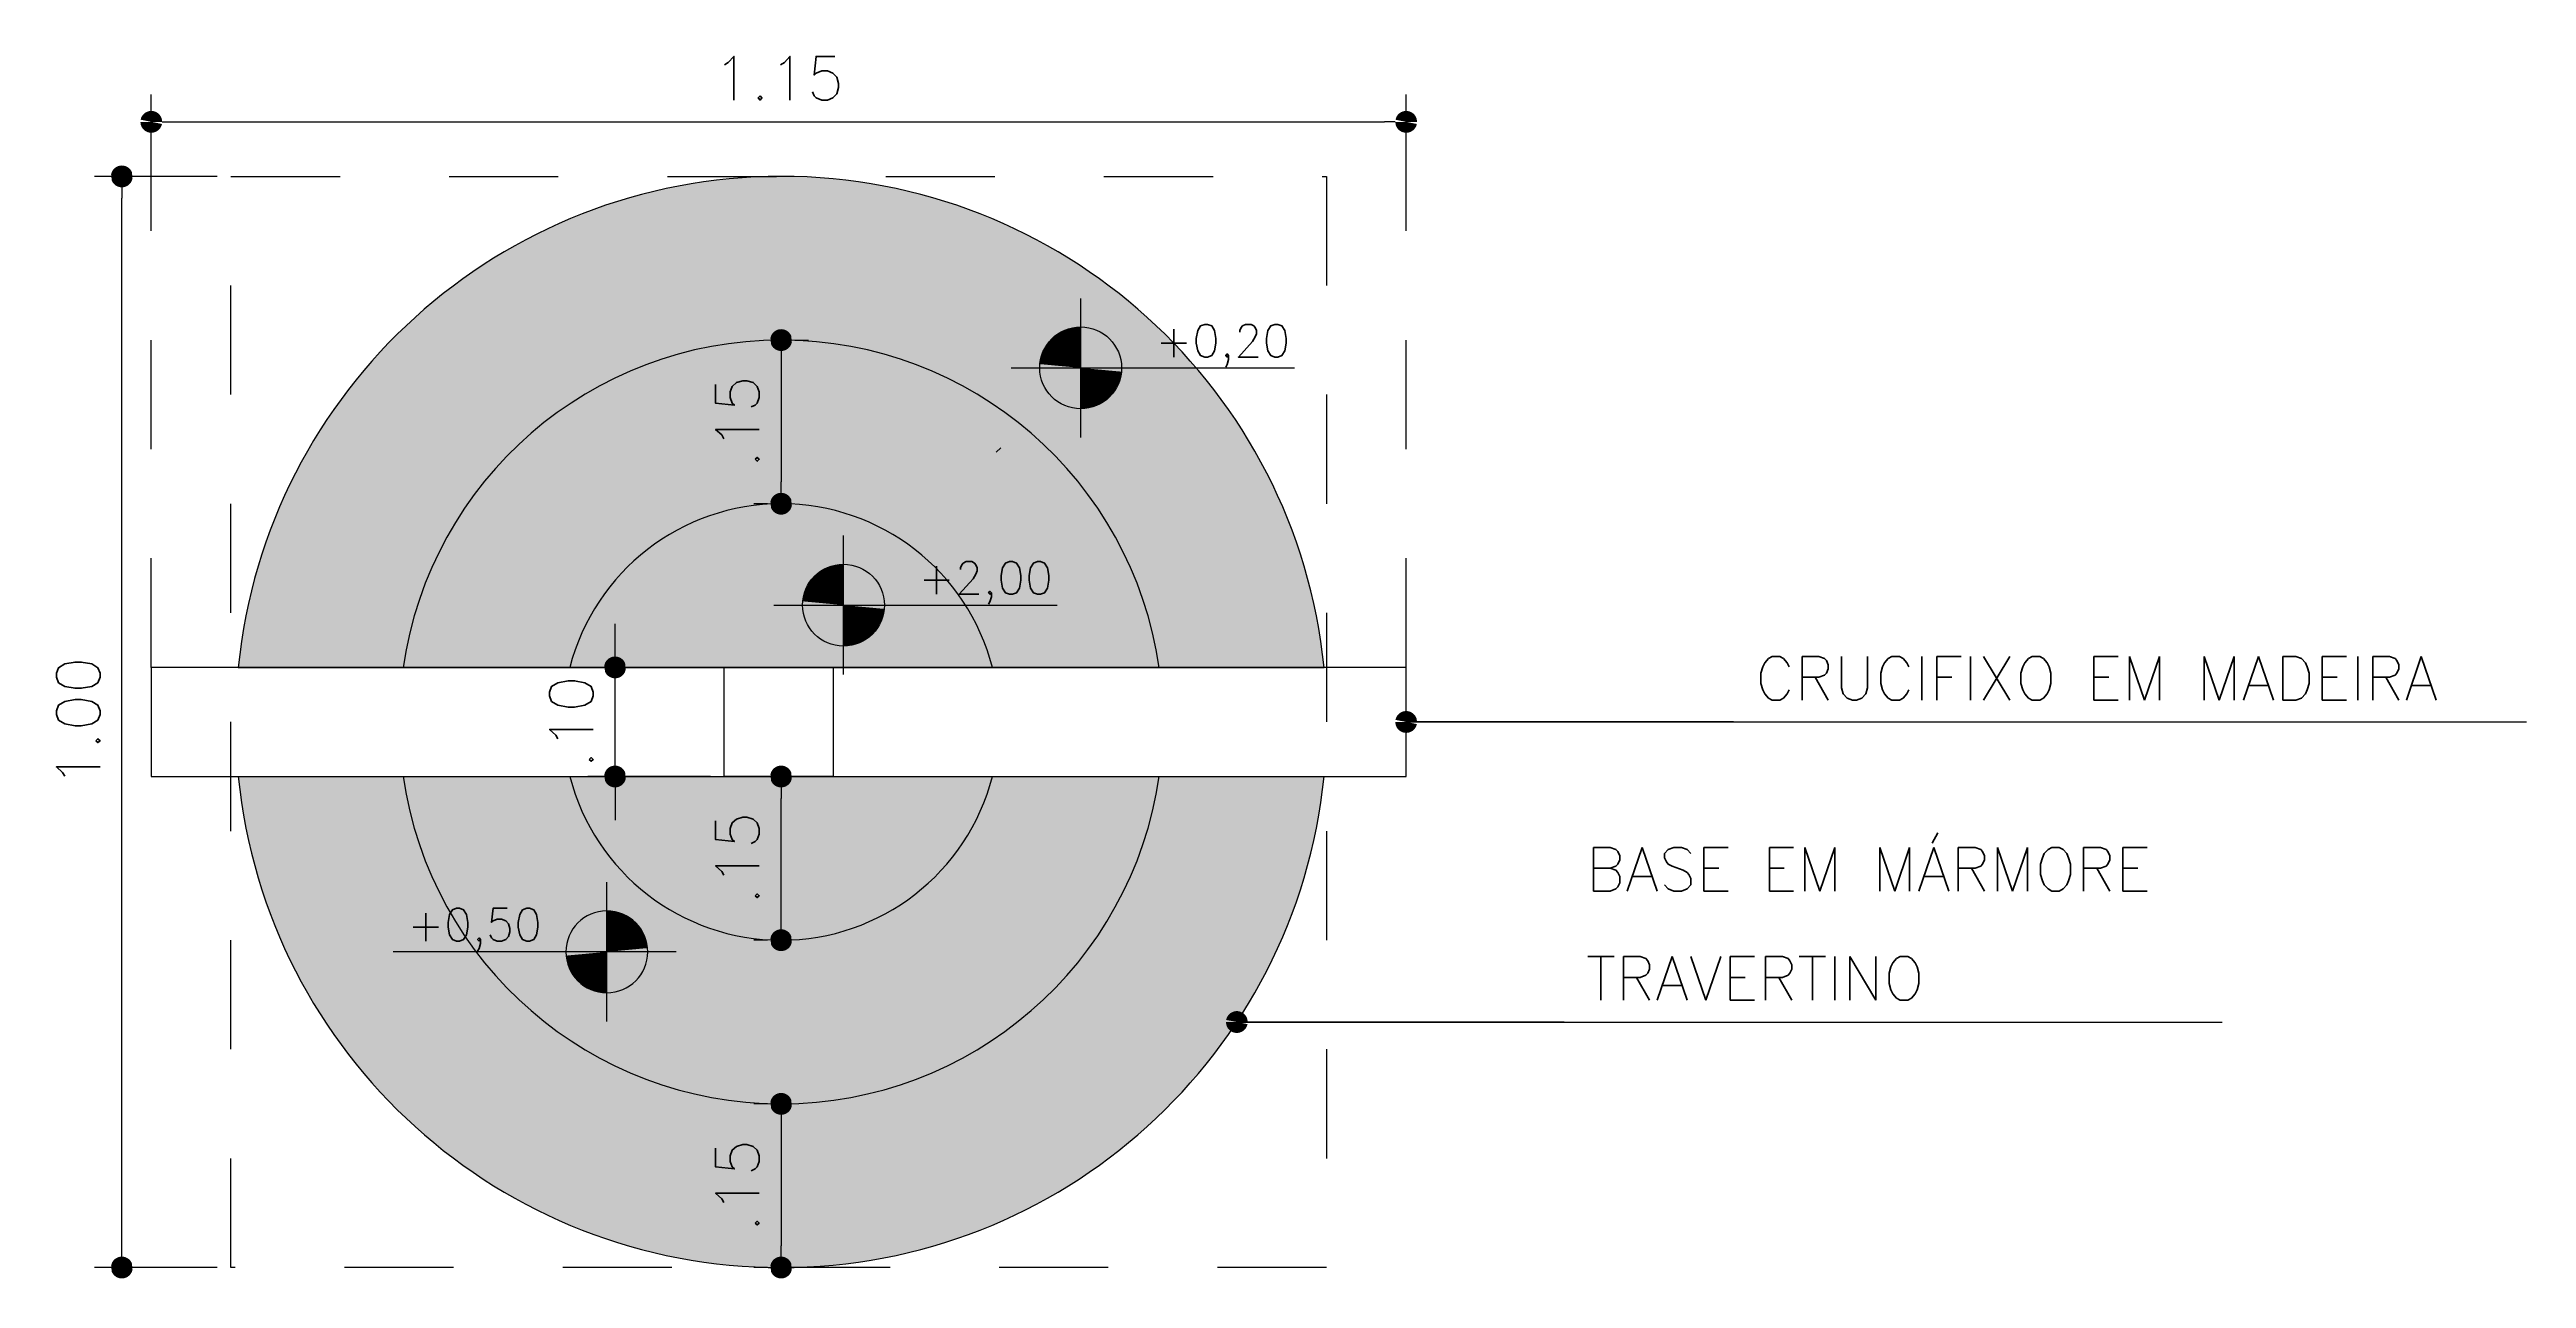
# Model space of a CAD drawing. Extents: x 387222 to 388513, y 9633222 to 9634061.
# Drawn here: x 387691.271 to 387693.541, y 9633411.661 to 9633412.788 of the extents above; entities that cross this region are included whole.
import ezdxf
from ezdxf.enums import TextEntityAlignment as Align

# ---------------------------------------------------------------- set-up
doc = ezdxf.new("R2010")
doc.units = 0
doc.header["$LTSCALE"] = 0.049213
doc.header["$PDSIZE"] = -2.5
doc.linetypes.add('ACAD_PROJEÇÃO', pattern=[0.2, 0.1, -0.1])
doc.layers.get('Defpoints').update_dxf_attribs({"color": 8})
for name, color, linetype in [('AI-Cotas', 12, 'Continuous'), ('AI-Pen 01', 1, 'Continuous'), ('HACHURA', 253, 'Continuous'), ('P2', 2, 'Continuous'), ('PROJEÇÃO', 8, 'ACAD_PROJEÇÃO')]:
    doc.layers.add(name, color=color, linetype=linetype)
doc.styles.add('RS', font='ROMANS.SHX', dxfattribs={"width": 1.1})
doc.styles.add('RS20', font='romans.shx', dxfattribs={"height": 0.04})
doc.dimstyles.new('Cota 20', dxfattribs={"dimscale": 0.02, "dimtxt": 0.04, "dimasz": 1, "dimexe": 1.25, "dimexo": 0.625, "dimgap": 1, "dimtad": 1, "dimzin": 4, "dimdsep": 46, "dimtxsty": 'RS20', "dimblk": 'DOT', "dimcen": 0.1, "dimclrt": 2, "dimadec": 0, "dimazin": 0, "dimtfac": 1, "dimtix": 1, "dimtmove": 0, "dimatfit": 3, "dimldrblk": 'DOT', "dimfxl": 1, "dimarcsym": 0})
pattern_1 = [(50, (0, 0), (0.0364369337992, -0.00318781710778), [0.00381, -0.04191]), (355, (0, 0), (-0.007048684285, 0.0382113690478), [0.003048, -0.033528116834]), (100.4514447, (0.003036, -0.000266), (0.02938824941807, 0.03502355038244), [0.00323800176, -0.03561804892]), (46.1842, (0, 0.01016), (0.05421580817843, -0.00840846558655), [0.005715, -0.062865]), (96.63555761, (0.00452, 0.00946), (0.0474808268103, 0.04948522491954), [0.004857004628, -0.053427121632]), (351.18415117, (0, 0.01016), (0.047480826813, 0.0494852249171), [0.004571993414, -0.050291946384]), (21, (0.00508, 0.00762), (0.03032287825383, -0.02045303963742), [0.00381, -0.04191]), (326, (0.00508, 0.00762), (0.01236040566953, 0.03683759322446), [0.003048, -0.033528]), (71.451445, (0.007607, 0.005916), (0.04268328385574, 0.01638455377718), [0.00323800176, -0.03561798752]), (37.5, (0, 0), (0.000617720650118, 0.01691100777463), [0, -0.0331216, 0, -0.034036, 0, -0.033655]), (7.5, (0, 0), (0.01336393250206, 0.020036114963624), [0, -0.0194056, 0, -0.0323596, 0, -0.012827]), (327.5, (-0.011328, 0), (0.027118119033374, -0.001145748798535), [0, -0.0127, 0, -0.039624, 0, -0.052578]), (317.5, (-0.016408, 0), (0.029625836277204, 0.005085298206667), [0, -0.01651, 0, -0.0263144, 0, -0.037338])]

# ---------------------------------------------------------------- blocks, each defined once
blk = doc.blocks.new('_Dot')
at = {"color": 0, "linetype": 'ByBlock', "lineweight": -2}
blk.add_line((-0.5, 0), (-1, 0), dxfattribs=at)
at = {"color": 0, "linetype": 'ByBlock', "const_width": 0.5}
blk.add_lwpolyline([(-0.25, 0, 1), (0.25, 0, 1)], format="xyb", close=True, dxfattribs=at)
blk = doc.blocks.new('*D566')
at = {"layer": 'AI-Cotas', "color": 0, "lineweight": -2, "transparency": 16777216}
for p, q in [((387691.4252, 9633412.6714), (387691.3127, 9633412.6714)), ((387691.3377, 9633411.6914), (387691.3377, 9633412.6514)), ((387691.4252, 9633411.6714), (387691.3127, 9633411.6714))]:
    blk.add_line(p, q, dxfattribs=at)
at = {"layer": 'Defpoints', "color": 0, "transparency": 16777216}
for p in [(387691.3377, 9633412.6714), (387691.4377, 9633412.6714), (387691.4377, 9633411.6714)]:
    blk.add_point(p, dxfattribs=at)
at = {"layer": 'AI-Cotas', "color": 0, "lineweight": -2, "transparency": 16777216, "xscale": 0.02, "yscale": 0.02, "zscale": 0.02}
for p, rotation in [((387691.3377, 9633412.6714), 90), ((387691.3377, 9633411.6714), 270)]:
    blk.add_blockref('_Dot', p, dxfattribs=dict(at, rotation=rotation))
at = {"layer": 'AI-Cotas', "color": 2, "transparency": 16777216, "insert": (387691.2977, 9633412.1714), "char_height": 0.04, "attachment_point": 5, "rotation": 90, "style": 'RS20'}
blk.add_mtext('1.00', dxfattribs=at)
blk = doc.blocks.new('*D567')
at = {"layer": 'AI-Cotas', "color": 0, "lineweight": -2, "transparency": 16777216}
for p, q in [((387691.9544, 9633412.5214), (387691.9669, 9633412.5214)), ((387691.9419, 9633412.5014), (387691.9419, 9633412.3914)), ((387691.9294, 9633412.3714), (387691.9169, 9633412.3714))]:
    blk.add_line(p, q, dxfattribs=at)
at = {"layer": 'Defpoints', "color": 0, "transparency": 16777216}
for p in [(387691.9419, 9633412.5214), (387691.9419, 9633412.3714), (387691.9419, 9633412.3714)]:
    blk.add_point(p, dxfattribs=at)
at = {"layer": 'AI-Cotas', "color": 0, "lineweight": -2, "transparency": 16777216, "xscale": 0.02, "yscale": 0.02, "zscale": 0.02}
for p, rotation in [((387691.9419, 9633412.5214), 90), ((387691.9419, 9633412.3714), 270)]:
    blk.add_blockref('_Dot', p, dxfattribs=dict(at, rotation=rotation))
at = {"layer": 'AI-Cotas', "color": 2, "transparency": 16777216, "insert": (387691.9019, 9633412.4464), "char_height": 0.04, "attachment_point": 5, "rotation": 90, "style": 'RS20'}
blk.add_mtext('.15', dxfattribs=at)
blk = doc.blocks.new('*D568')
at = {"layer": 'AI-Cotas', "color": 0, "lineweight": -2, "transparency": 16777216}
for p, q in [((387691.9294, 9633411.8214), (387691.9169, 9633411.8214)), ((387691.9419, 9633411.8014), (387691.9419, 9633411.6914)), ((387691.9294, 9633411.6714), (387691.9169, 9633411.6714))]:
    blk.add_line(p, q, dxfattribs=at)
at = {"layer": 'Defpoints', "color": 0, "transparency": 16777216}
for p in [(387691.9419, 9633411.8214), (387691.9419, 9633411.6714), (387691.9419, 9633411.6714)]:
    blk.add_point(p, dxfattribs=at)
at = {"layer": 'AI-Cotas', "color": 0, "lineweight": -2, "transparency": 16777216, "xscale": 0.02, "yscale": 0.02, "zscale": 0.02}
for p, rotation in [((387691.9419, 9633411.8214), 90), ((387691.9419, 9633411.6714), 270)]:
    blk.add_blockref('_Dot', p, dxfattribs=dict(at, rotation=rotation))
at = {"layer": 'AI-Cotas', "color": 2, "transparency": 16777216, "insert": (387691.9019, 9633411.7464), "char_height": 0.04, "attachment_point": 5, "rotation": 90, "style": 'RS20'}
blk.add_mtext('.15', dxfattribs=at)
blk = doc.blocks.new('*D569')
at = {"layer": 'AI-Cotas', "color": 0, "lineweight": -2, "transparency": 16777216}
for p, q in [((387691.9294, 9633412.1214), (387691.9169, 9633412.1214)), ((387691.9419, 9633411.9914), (387691.9419, 9633412.1014)), ((387691.9294, 9633411.9714), (387691.9169, 9633411.9714))]:
    blk.add_line(p, q, dxfattribs=at)
at = {"layer": 'Defpoints', "color": 0, "transparency": 16777216}
for p in [(387691.9419, 9633412.1214), (387691.9419, 9633412.1214), (387691.9419, 9633411.9714)]:
    blk.add_point(p, dxfattribs=at)
at = {"layer": 'AI-Cotas', "color": 0, "lineweight": -2, "transparency": 16777216, "xscale": 0.02, "yscale": 0.02, "zscale": 0.02}
for p, rotation in [((387691.9419, 9633412.1214), 90), ((387691.9419, 9633411.9714), 270)]:
    blk.add_blockref('_Dot', p, dxfattribs=dict(at, rotation=rotation))
at = {"layer": 'AI-Cotas', "color": 2, "transparency": 16777216, "insert": (387691.9019, 9633412.0464), "char_height": 0.04, "attachment_point": 5, "rotation": 90, "style": 'RS20'}
blk.add_mtext('.15', dxfattribs=at)
blk = doc.blocks.new('*D570')
at = {"layer": 'AI-Cotas', "color": 0, "lineweight": -2, "transparency": 16777216}
for p, q in [((387691.3647, 9633412.6839), (387691.3647, 9633412.7464)), ((387692.5147, 9633412.6839), (387692.5147, 9633412.7464)), ((387691.3847, 9633412.7214), (387692.4947, 9633412.7214))]:
    blk.add_line(p, q, dxfattribs=at)
at = {"layer": 'Defpoints', "color": 0, "transparency": 16777216}
for p in [(387692.5147, 9633412.7214), (387691.3647, 9633412.6714), (387692.5147, 9633412.6714)]:
    blk.add_point(p, dxfattribs=at)
at = {"layer": 'AI-Cotas', "color": 0, "lineweight": -2, "transparency": 16777216, "xscale": 0.02, "yscale": 0.02, "zscale": 0.02, "rotation": 180}
blk.add_blockref('_Dot', (387691.3647, 9633412.7214), dxfattribs=at)
at = {"layer": 'AI-Cotas', "color": 0, "lineweight": -2, "transparency": 16777216, "xscale": 0.02, "yscale": 0.02, "zscale": 0.02}
blk.add_blockref('_Dot', (387692.5147, 9633412.7214), dxfattribs=at)
at = {"layer": 'AI-Cotas', "color": 2, "transparency": 16777216, "insert": (387691.9397, 9633412.7614), "char_height": 0.04, "attachment_point": 5, "style": 'RS20'}
blk.add_mtext('1.15', dxfattribs=at)
blk = doc.blocks.new('*D571')
at = {"layer": 'AI-Cotas', "color": 0, "lineweight": -2, "transparency": 16777216}
for p, q in [((387691.7897, 9633412.2414), (387691.7897, 9633412.2614)), ((387691.8772, 9633412.2214), (387691.7647, 9633412.2214)), ((387691.7897, 9633412.1214), (387691.7897, 9633412.2214)), ((387691.8772, 9633412.1214), (387691.7647, 9633412.1214)), ((387691.7897, 9633412.1014), (387691.7897, 9633412.0814))]:
    blk.add_line(p, q, dxfattribs=at)
at = {"layer": 'Defpoints', "color": 0, "transparency": 16777216}
for p in [(387691.7897, 9633412.2214), (387691.8897, 9633412.2214), (387691.8897, 9633412.1214)]:
    blk.add_point(p, dxfattribs=at)
at = {"layer": 'AI-Cotas', "color": 0, "lineweight": -2, "transparency": 16777216, "xscale": 0.02, "yscale": 0.02, "zscale": 0.02}
for p, rotation in [((387691.7897, 9633412.2214), 270), ((387691.7897, 9633412.1214), 90)]:
    blk.add_blockref('_Dot', p, dxfattribs=dict(at, rotation=rotation))
at = {"layer": 'AI-Cotas', "color": 2, "transparency": 16777216, "insert": (387691.7497, 9633412.1714), "char_height": 0.04, "attachment_point": 5, "rotation": 90, "style": 'RS20'}
blk.add_mtext('.10', dxfattribs=at)
blk = doc.blocks.new('niv-plan')
at = {"color": 0}
for p, q in [((0, -0.17), (0, 0.17)), ((-0.17, 0), (0.5222, 0))]:
    blk.add_line(p, q, dxfattribs=at)
at = {"color": 250, "const_width": 0.1}
for points in [[(0, 0.05, 0.414214), (-0.05, 0, 1)], [(0, -0.05, 0.414214), (0.05, 0, 1)]]:
    blk.add_lwpolyline(points, format="xyb", dxfattribs=at)
at = {"color": 0}
blk.add_circle((0, 0), 0.1, dxfattribs=at)
at = {"color": 2, "style": 'RS'}
blk.add_attdef('RN0,00', text='', height=0.08, dxfattribs=at).set_placement((0.5123, 0.0264), align=Align.RIGHT)

msp = doc.modelspace()

# ---------------------------------------------------------------- hatches: boundary and pattern name
at = {"layer": 'HACHURA'}
h = msp.add_hatch(dxfattribs=at)
h.set_pattern_fill('AR-CONC', color=256, scale=0.0002)
h.set_pattern_definition(pattern_1)
edge = h.paths.add_edge_path()
edge.add_line((387691.4444, 9633412.2214), (387692.4394, 9633412.2214))
edge.add_arc((387691.9419, 9633412.1714), 0.5, 5.7363, 174.2637)
h = msp.add_hatch(dxfattribs=at)
h.set_pattern_fill('AR-CONC', color=256, scale=0.0002)
h.set_pattern_definition(pattern_1)
edge = h.paths.add_edge_path()
edge.add_line((387691.4444, 9633412.1214), (387692.4394, 9633412.1214))
edge.add_arc((387691.9419, 9633412.1714), 0.5, 185.7363, 354.2637, ccw=False)

# ---------------------------------------------------------------- linework, layer by layer
msp.add_lwpolyline([(387692.1391, 9633412.4186), (387692.1431, 9633412.4225)])
at = {"layer": 'AI-Cotas'}
for points in [[(387692.8147, 9633412.1714), (387692.5147, 9633412.1714)], [(387692.6595, 9633411.8964), (387692.3595, 9633411.8964)]]:
    msp.add_lwpolyline(points, dxfattribs=at)
at = {"layer": 'P2'}
msp.add_lwpolyline([(387691.4444, 9633412.2214), (387692.4394, 9633412.2214, 0.904579)], format="xyb", close=True, dxfattribs=at)
for points in [[(387691.3647, 9633412.1214), (387692.5147, 9633412.1214), (387692.5147, 9633412.2214), (387691.3647, 9633412.2214)], [(387691.8897, 9633412.2214), (387691.9897, 9633412.2214), (387691.9897, 9633412.1214), (387691.8897, 9633412.1214)]]:
    msp.add_lwpolyline(points, close=True, dxfattribs=at)
for radius, start, end in [(0.35, 8.2091, 171.7909), (0.2, 14.4702, 165.5298), (0.5, 185.742, 354.258), (0.35, 188.2173, 351.7827), (0.2, 194.4849, 345.5151)]:
    msp.add_arc((387691.9419, 9633412.1714), radius, start, end, dxfattribs=at)
at = {"layer": 'PROJEÇÃO', "ltscale": 10}
for points in [[(387691.3647, 9633412.2214), (387691.3647, 9633412.7714)], [(387692.5147, 9633412.2214), (387692.5147, 9633412.7714)]]:
    msp.add_lwpolyline(points, dxfattribs=at)
msp.add_lwpolyline([(387692.4417, 9633412.6714), (387692.4417, 9633411.6714), (387691.4377, 9633411.6714), (387691.4377, 9633412.6714)], close=True, dxfattribs=at)

# ---------------------------------------------------------------- block references
at = {"layer": 'AI-Pen 01', "xscale": 0.375, "yscale": 0.375, "zscale": 0.375}
for p, values in [((387692.2164, 9633412.4959), {'RN0,00': '+0,20'}), ((387691.999, 9633412.2785), {'RN0,00': '+2,00'})]:
    msp.add_blockref('niv-plan', p, dxfattribs=at).add_auto_attribs(values)
at = {"layer": 'AI-Pen 01'}
ref = msp.add_blockref('niv-plan', (387691.7821, 9633411.9607), dxfattribs=dict(at, xscale=-0.375, yscale=0.375, zscale=0.375))
ref.add_attrib('RN0,00', '+0,50', dxfattribs={"layer": '0', "color": 2, "height": 0.03, "style": 'RS'}).set_placement((387691.7229, 9633411.9706), align=Align.RIGHT)

# ---------------------------------------------------------------- texts
at = {"layer": 'AI-Cotas', "char_height": 0.04, "attachment_point": 7, "style": 'RS20'}
for s, insert in [('\\pxsm1.5;CRUCIFIXO EM MADEIRA', (387692.8347, 9633412.1914)), ('\\pxsm1.5;BASE EM MÁRMORE\\PTRAVERTINO', (387692.6795, 9633411.9164))]:
    msp.add_mtext(s, dxfattribs=dict(at, insert=insert))

# ---------------------------------------------------------------- dimensions: what is measured, and where the dimension line sits
at = {"layer": 'AI-Cotas'}
dim = msp.add_linear_dim(base=(387692.5147, 9633412.7214), p1=(387691.3647, 9633412.6714), p2=(387692.5147, 9633412.6714), dimstyle='Cota 20', dxfattribs=at)
dim.commit()
dim.dimension.update_dxf_attribs({"geometry": '*D570', "text_midpoint": (387691.9397, 9633412.7614)})
for base, p1, p2, angle, picture, middle in [((387691.3377, 9633412.6714), (387691.4377, 9633411.6714), (387691.4377, 9633412.6714), 90, '*D566', (387691.2977, 9633412.1714)), ((387691.9419, 9633412.3714), (387691.9419, 9633412.5214), (387691.9419, 9633412.3714), 90, '*D567', (387691.9019, 9633412.4464)), ((387691.7897, 9633412.2214), (387691.8897, 9633412.1214), (387691.8897, 9633412.2214), 90, '*D571', (387691.7497, 9633412.1714)), ((387691.9419, 9633412.1214), (387691.9419, 9633411.9714), (387691.9419, 9633412.1214), 270, '*D569', (387691.9019, 9633412.0464)), ((387691.9419, 9633411.6714), (387691.9419, 9633411.8214), (387691.9419, 9633411.6714), 270, '*D568', (387691.9019, 9633411.7464))]:
    dim = msp.add_linear_dim(base=base, p1=p1, p2=p2, angle=angle, dimstyle='Cota 20', dxfattribs=at)
    dim.commit()
    dim.dimension.update_dxf_attribs({"geometry": picture, "text_midpoint": middle})

# ---------------------------------------------------------------- leaders
at = {"layer": 'AI-Cotas', "annotation_type": 0, "has_hookline": 1, "hookline_direction": 0}
for points, text_width in [([(387692.5147, 9633412.1714), (387692.8147, 9633412.1714)], 0.7067), ([(387692.3595, 9633411.8964), (387692.6595, 9633411.8964)], 0.5829)]:
    msp.add_leader(points, dimstyle='Cota 20', dxfattribs=dict(at, text_width=text_width))

doc.saveas('drawing.dxf')
